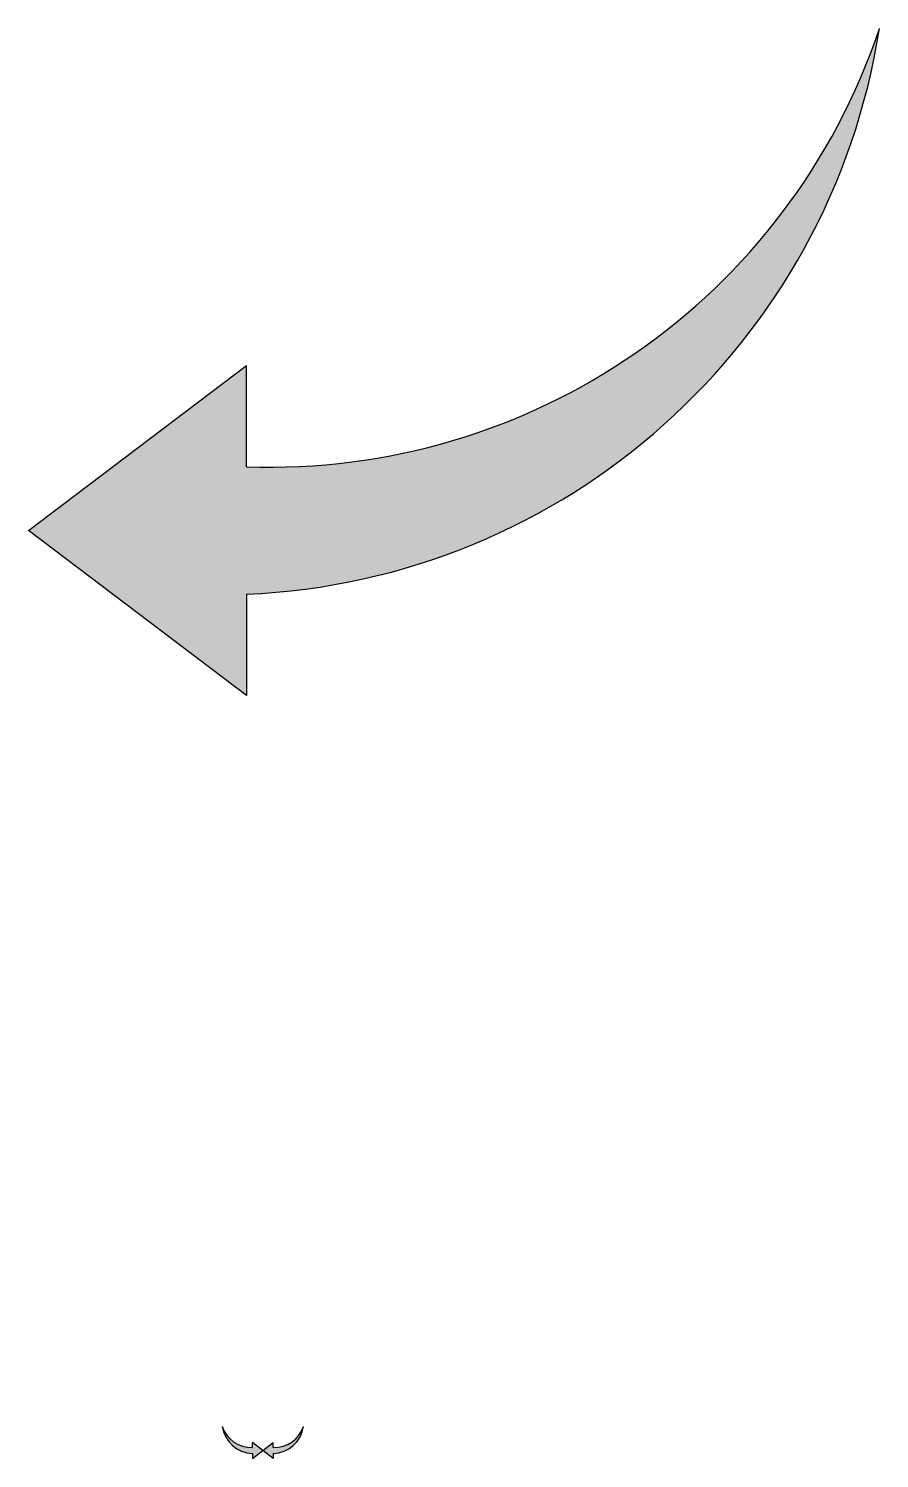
# Model space of a CAD drawing. Header units: millimetres. Extents: x 732789 to 734367, y 13383 to 14017.
# Drawn here: x 732789.2 to 732938.4, y 13616.4 to 13867.1 of the extents above; entities that cross this region are included whole.
import ezdxf

# ---------------------------------------------------------------- set-up
doc = ezdxf.new("R2010")
doc.units = ezdxf.units.MM

msp = doc.modelspace()

# ---------------------------------------------------------------- hatches: boundary and pattern name
at = {"true_color": 0x939598, "transparency": 33554643}
h = msp.add_hatch(color=252, dxfattribs=at)
h.dxf.hatch_style = 1
h.set_gradient(color1=(147, 149, 152), color2=(0, 0, 255), rotation=236)
h.paths.add_polyline_path([(732938.411, 13867.083, -0.332335), (732827.436, 13790.273), (732827.436, 13808.037), (732789.228, 13779.094), (732827.436, 13750.152), (732827.436, 13767.924, 0.3572193)])
h = msp.add_hatch(color=252, dxfattribs=at)
h.dxf.hatch_style = 1
h.set_gradient(color1=(147, 149, 152), color2=(0, 0, 255), rotation=236)
h.paths.add_polyline_path([(732828.486, 13619.207), (732828.486, 13618.357, -0.332335), (732823.179, 13622.031, 0.3572193), (732828.486, 13617.288), (732828.486, 13616.438), (732830.313, 13617.823)])
h = msp.add_hatch(color=252, dxfattribs=at)
h.dxf.hatch_style = 1
h.set_gradient(color1=(147, 149, 152), color2=(0, 0, 255), rotation=236)
h.paths.add_polyline_path([(732830.313, 13617.823), (732832.141, 13616.438), (732832.141, 13617.288, 0.3572193), (732837.448, 13622.031, -0.332335), (732832.141, 13618.357), (732832.141, 13619.207)])

# ---------------------------------------------------------------- linework, layer by layer
for points in [[(732827.436, 13750.152), (732789.228, 13779.094), (732827.436, 13808.037)], [(732827.436, 13790.273), (732827.436, 13808.037)], [(732827.436, 13790.273), (732827.436, 13808.037)], [(732827.436, 13767.924), (732827.436, 13750.152)], [(732827.436, 13767.924), (732827.436, 13750.152)], [(732828.486, 13618.357), (732828.486, 13619.207)], [(732828.486, 13618.357), (732828.486, 13619.207)], [(732828.486, 13616.438), (732830.313, 13617.823), (732828.486, 13619.207)], [(732832.141, 13616.438), (732830.313, 13617.823), (732832.141, 13619.207)], [(732832.141, 13618.357), (732832.141, 13619.207)], [(732832.141, 13618.357), (732832.141, 13619.207)], [(732828.486, 13617.288), (732828.486, 13616.438)], [(732828.486, 13617.288), (732828.486, 13616.438)], [(732832.141, 13617.288), (732832.141, 13616.438)], [(732832.141, 13617.288), (732832.141, 13616.438)]]:
    msp.add_lwpolyline(points)
for centre, radius, start, end in [((732822.383, 13885.259), 117.443, 272.46616, 351.097), ((732831.525, 13902.939), 112.74, 267.92171, 341.45551), ((732828.728, 13622.9), 5.617, 188.903, 267.53384), ((732828.29, 13623.745), 5.392, 198.54449, 272.07829), ((732831.899, 13622.9), 5.617, 272.46616, 351.097), ((732832.336, 13623.745), 5.392, 267.92171, 341.45551)]:
    msp.add_arc(centre, radius, start, end)

doc.saveas('drawing.dxf')
